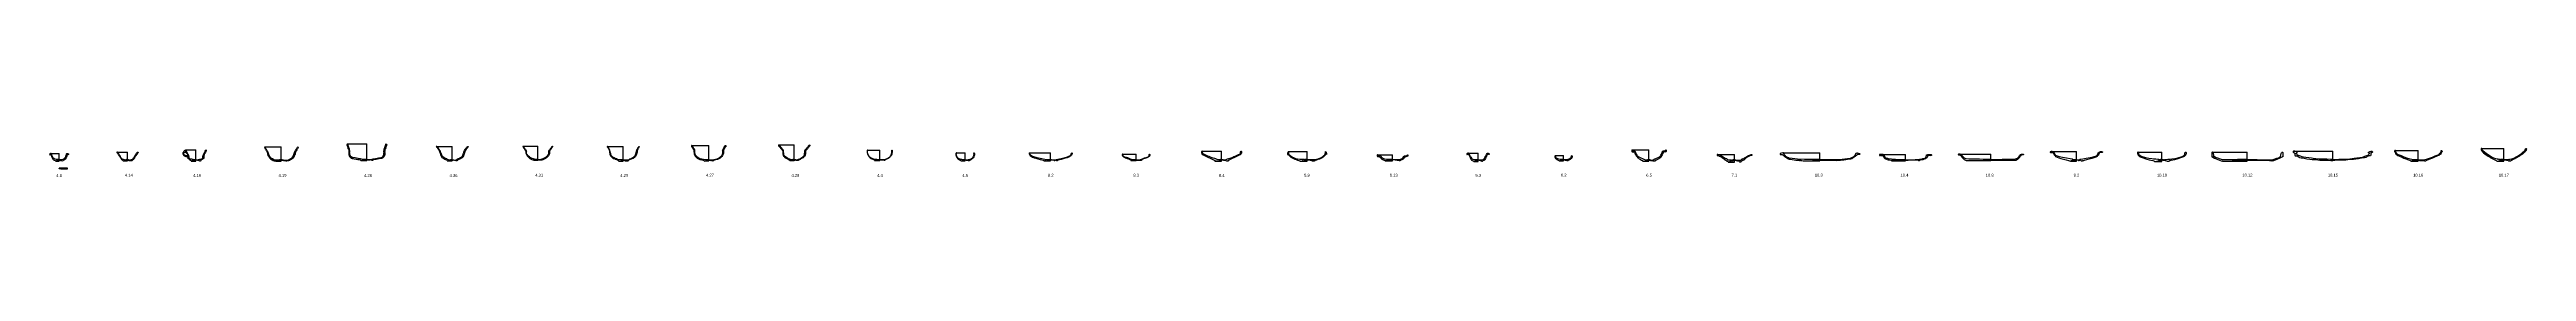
# Model space of a CAD drawing. Header units: millimetres. Extents: x -56 to 14433, y -102 to 92.
import ezdxf

# ---------------------------------------------------------------- set-up
doc = ezdxf.new("R2010")
doc.units = ezdxf.units.MM
doc.header["$MEASUREMENT"] = 0
for name, color, linetype in [('Asa TSH_4.16', 7, 'Continuous'), ('Ejes', 7, 'Continuous'), ('Escala', 7, 'Continuous'), ('Sigla', 7, 'Continuous'), ('THS_4.27', 7, 'Continuous'), ('TSH_4.14', 7, 'Continuous'), ('TSH_4.16', 7, 'Continuous'), ('TSH_4.19', 7, 'Continuous'), ('TSH_4.26', 7, 'Continuous'), ('TSH_4.28', 7, 'Continuous'), ('TSH_4.29', 7, 'Continuous'), ('TSH_4.31', 7, 'Continuous'), ('TSH_4.36', 7, 'Continuous'), ('TSH_4.4', 7, 'Continuous'), ('TSH_4.5', 7, 'Continuous'), ('TSH_4.8', 7, 'Continuous')]:
    doc.layers.add(name, color=color, linetype=linetype)
doc.styles.get("Standard").update_dxf_attribs({"font": 'Arial.ttf'})

msp = doc.modelspace()

# ---------------------------------------------------------------- hatches: boundary and pattern name
at = {"layer": 'Escala'}
h = msp.add_hatch(color=7, dxfattribs=at)
h.dxf.hatch_style = 1
h.paths.add_polyline_path([(10, -54), (10, -52), (0, -52), (0, -54)])
h.paths.add_polyline_path([(20, -52), (20, -50), (10, -50), (10, -52)])
h.paths.add_polyline_path([(30, -54), (30, -52), (20, -52), (20, -54)])
h.paths.add_polyline_path([(40, -52), (40, -50), (30, -50), (30, -52)])
h.paths.add_polyline_path([(40, -52), (40, -54), (50, -54), (50, -52)])

# ---------------------------------------------------------------- linework, layer by layer
at = {"layer": 'Asa TSH_4.16'}
msp.add_lwpolyline([(747, 37), (747, 38), (744, 43), (742, 47), (741, 49), (739, 50), (739, 52), (739, 54), (739, 55), (739, 56), (737, 54), (735, 53), (732, 51), (729, 48), (727, 46), (725, 42), (724, 39), (724, 35), (724, 34), (725, 31), (727, 27), (730, 24), (733, 22), (736, 21), (741, 19), (746, 18), (750, 18), (752, 17), (754, 16), (754, 21), (753, 24), (753, 25), (751, 26), (751, 26), (751, 25), (750, 23), (748, 22), (744, 23), (740, 25), (734, 27), (731, 30), (730, 34), (730, 38), (732, 43), (736, 44), (739, 43), (742, 41), (745, 38)], close=True, dxfattribs=at)
at = {"layer": 'Ejes'}
for p, q in [((-46, 35), (0, 35)), ((341, 44), (400, 44)), ((741, 58), (800, 58)), ((741, 58), (800, 58)), ((1204, 75), (1300, 75)), ((1687, 92), (1800, 92)), ((2208, 78), (2300, 78)), ((4728, 56), (4800, 56)), ((5249, 39), (5300, 39)), ((5300, -8), (5300, 39)), ((-18, -9), (0, -9)), ((377, -8), (400, -8)), ((778, -9), (800, -9)), ((1268, -10), (1300, -10)), ((1768, -6), (1800, -6)), ((2274, -8), (2300, -8)), ((4770, -6), (4800, -6)), ((5281, -8), (5300, -8))]:
    msp.add_line(p, q, dxfattribs=at)
at = {"layer": 'Ejes', "color": 7}
for p, q in [((0, -9), (0, 35)), ((400, -8), (400, 44)), ((800, -9), (800, 58)), ((1300, -10), (1300, 75)), ((1800, -6), (1800, 92)), ((2300, -8), (2300, 78)), ((2715, 79), (2800, 79)), ((2800, -4), (2800, 79)), ((3208, 77), (3300, 77)), ((3300, -10), (3300, 77)), ((3701, 83), (3800, 83)), ((4210, 86), (4300, 86)), ((4300, -6), (4300, 86)), ((4800, -6), (4800, 56)), ((2782, -4), (2800, -4)), ((3286, -10), (3300, -10)), ((3780, -8), (3800, -8)), ((4282, -6), (4300, -6))]:
    msp.add_line(p, q, dxfattribs=at)
msp.add_lwpolyline([(3800, -8), (3800, 83)], dxfattribs=at)
at = {"layer": 'Escala', "color": 7}
for points in [[(40, -50), (40, -54), (50, -54), (50, -50), (0, -50), (0, -52)], [(10, -54), (0, -54), (0, -52), (50, -52)], [(10, -50), (10, -54), (20, -54)], [(20, -50), (20, -54), (30, -54)], [(30, -50), (30, -54), (40, -54)]]:
    msp.add_lwpolyline(points, dxfattribs=at)
at = {"layer": 'THS_4.27', "color": 7}
for points in [[(3800, 0), (3797, -2), (3788, -2), (3770, 0), (3760, 2), (3750, 5), (3742, 9), (3736, 13), (3730, 18), (3726, 22), (3722, 27), (3720, 33), (3718, 38), (3718, 43), (3718, 48), (3718, 51), (3719, 55), (3718, 58), (3716, 61), (3713, 66), (3711, 70), (3707, 76), (3704, 80), (3703, 81), (3702, 82), (3701, 83), (3700, 83), (3699, 81), (3699, 79), (3699, 77), (3700, 75), (3701, 75), (3703, 73), (3705, 70), (3708, 65), (3710, 61), (3712, 58), (3713, 56), (3713, 46), (3714, 38), (3715, 32), (3719, 24), (3723, 19), (3727, 14), (3733, 9), (3740, 5), (3749, 1), (3760, -2), (3767, -4), (3772, -6), (3774, -7), (3775, -9), (3780, -8), (3781, -7), (3782, -6), (3785, -6), (3787, -7), (3789, -6), (3791, -5), (3793, -5), (3796, -4), (3800, -4)], [(3800, 0), (3803, -2), (3812, -2), (3830, 0), (3840, 2), (3850, 5), (3858, 9), (3864, 13), (3870, 18), (3874, 22), (3878, 27), (3880, 33), (3882, 38), (3882, 43), (3882, 48), (3882, 51), (3881, 55), (3882, 58), (3884, 61), (3887, 66), (3889, 70), (3893, 76), (3896, 80), (3897, 81), (3898, 82), (3899, 83)], [(3899, 83), (3900, 83), (3901, 81), (3901, 79), (3901, 77), (3900, 75), (3899, 75), (3897, 73), (3895, 70), (3892, 65), (3890, 61), (3888, 58), (3887, 56), (3887, 46), (3886, 38), (3885, 32), (3881, 24), (3877, 19), (3873, 14), (3867, 9), (3860, 5), (3851, 1), (3840, -2), (3833, -4), (3828, -6), (3826, -7), (3825, -9), (3820, -8), (3819, -7), (3818, -6), (3815, -6), (3813, -7), (3811, -6), (3809, -5), (3807, -5), (3804, -4), (3800, -4)]]:
    msp.add_lwpolyline(points, dxfattribs=at)
at = {"layer": 'TSH_4.14', "color": 7}
for points in [[(400, 0), (395, 0), (395, 0), (393, -1), (391, -2), (388, -3), (385, -3), (383, -2), (380, -1), (376, 0), (373, 1), (371, 2), (368, 5), (366, 6), (364, 10), (362, 13), (360, 16), (359, 19), (357, 22), (354, 26), (350, 32), (347, 37), (344, 41), (342, 44), (341, 44), (339, 44), (338, 43), (338, 42), (340, 40), (342, 37), (345, 33), (348, 29), (350, 25), (350, 25), (351, 24), (351, 25), (352, 24), (352, 23), (354, 20), (357, 14), (361, 8), (363, 4), (365, 1), (369, -2), (373, -5), (375, -8), (376, -8), (377, -8), (378, -8), (384, -8), (389, -8), (390, -7), (392, -6), (394, -6), (396, -6), (400, -6)], [(400, 0), (405, 0), (405, 0), (407, -1), (409, -2), (412, -3), (415, -3), (417, -2), (420, -1), (424, 0), (427, 1), (429, 2), (432, 5), (434, 6), (436, 10), (438, 13), (440, 16), (441, 19), (443, 22), (446, 26), (450, 32), (453, 37), (456, 41), (458, 44), (459, 44)], [(459, 44), (461, 44), (462, 43), (462, 42), (460, 40), (458, 37), (455, 33), (452, 29), (450, 25), (450, 25), (449, 24), (449, 25), (448, 24), (448, 23), (446, 20), (443, 14), (439, 8), (437, 4), (435, 1), (431, -2), (427, -5), (425, -8), (424, -8), (423, -8), (422, -8), (416, -8), (411, -8), (410, -7), (408, -6), (406, -6), (404, -6), (400, -6)]]:
    msp.add_lwpolyline(points, dxfattribs=at)
at = {"layer": 'TSH_4.16'}
for points in [[(800, 0), (798, -1), (796, -1), (795, -2), (792, -2), (789, -2), (786, -1), (784, 0), (780, 1), (777, 2), (775, 2), (768, 3), (765, 5), (764, 5), (762, 6), (761, 7), (761, 9), (760, 13), (760, 14), (760, 17), (759, 18), (759, 21), (758, 22), (758, 24), (755, 30), (752, 38), (748, 45), (746, 50), (742, 56), (741, 58), (739, 56), (739, 55), (739, 54), (739, 52), (739, 50), (741, 49), (742, 47), (744, 43), (747, 38), (747, 38), (747, 37), (747, 36), (747, 35), (748, 35), (749, 34), (751, 31), (751, 28), (751, 26), (751, 26), (753, 25), (753, 24), (754, 21), (754, 17), (754, 15), (754, 13), (753, 12), (752, 9), (753, 8), (755, 7), (758, 4), (763, 0), (768, -4), (772, -6), (772, -6), (772, -7), (772, -9), (773, -9), (778, -9), (778, -9), (778, -8), (778, -7), (779, -7), (781, -6), (784, -6), (788, -5), (794, -4), (798, -3), (800, -4)], [(800, 0), (802, -1), (804, -1), (805, -2), (808, -2), (811, -2), (814, -1), (816, 0), (820, 1), (823, 2), (825, 2), (832, 3), (835, 5), (836, 5), (838, 6), (839, 7), (839, 9), (840, 13), (840, 14), (840, 17), (841, 18), (841, 21), (842, 22), (842, 24), (845, 30), (848, 38), (852, 45), (854, 50), (858, 56), (859, 58)], [(859, 58), (861, 56), (861, 55), (861, 54), (861, 52), (861, 50), (859, 49), (858, 47), (856, 43), (853, 38), (853, 38), (853, 37), (853, 36), (853, 35), (852, 35), (851, 34), (849, 31), (849, 28), (849, 26), (849, 26), (847, 25), (847, 24), (846, 21), (846, 17), (846, 15), (846, 13), (847, 12), (848, 9), (847, 8), (845, 7), (842, 4), (837, 0), (832, -4), (828, -6), (828, -6), (828, -7), (828, -9), (827, -9), (822, -9), (822, -9), (822, -8), (822, -7), (821, -7), (819, -6), (816, -6), (812, -5), (806, -4), (802, -3), (800, -4)]]:
    msp.add_lwpolyline(points, dxfattribs=at)
at = {"layer": 'TSH_4.19'}
for points in [[(1300, 0), (1297, 0), (1293, -1), (1289, -2), (1285, -4), (1280, -4), (1270, -4), (1262, -3), (1255, 0), (1248, 4), (1241, 9), (1235, 15), (1234, 17), (1231, 20), (1230, 23), (1228, 26), (1226, 30), (1225, 36), (1223, 41), (1223, 43), (1221, 46), (1218, 51), (1216, 55), (1212, 61), (1209, 66), (1207, 70), (1205, 74), (1204, 75), (1203, 74), (1202, 73), (1202, 72), (1202, 71), (1203, 71), (1204, 70), (1204, 68), (1206, 64), (1208, 61), (1210, 57), (1213, 52), (1216, 48), (1218, 43), (1220, 37), (1220, 37), (1220, 36), (1220, 33), (1220, 31), (1221, 31), (1221, 31), (1221, 30), (1221, 28), (1221, 28), (1222, 27), (1222, 26), (1222, 26), (1222, 25), (1224, 23), (1223, 22), (1225, 21), (1228, 15), (1233, 9), (1237, 4), (1246, -2), (1252, -5), (1254, -6), (1255, -6), (1256, -5), (1256, -5), (1257, -6), (1258, -7), (1261, -7), (1267, -8), (1268, -10), (1272, -9), (1273, -8), (1281, -8), (1286, -8), (1292, -6), (1297, -5), (1300, -6)], [(1300, 0), (1303, 0), (1307, -1), (1311, -2), (1315, -4), (1320, -4), (1330, -4), (1338, -3), (1345, 0), (1352, 4), (1359, 9), (1365, 15), (1366, 17), (1369, 20), (1370, 23), (1372, 26), (1374, 30), (1375, 36), (1377, 41), (1377, 43), (1379, 46), (1382, 51), (1384, 55), (1388, 61), (1391, 66), (1393, 70), (1395, 74), (1396, 75)], [(1396, 75), (1397, 74), (1398, 73), (1398, 72), (1398, 71), (1397, 71), (1396, 70), (1396, 68), (1394, 64), (1392, 61), (1390, 57), (1387, 52), (1384, 48), (1382, 43), (1380, 37), (1380, 37), (1380, 36), (1380, 33), (1380, 31), (1379, 31), (1379, 31), (1379, 30), (1379, 28), (1379, 28), (1378, 27), (1378, 26), (1378, 26), (1378, 25), (1376, 23), (1377, 22), (1375, 21), (1372, 15), (1367, 9), (1363, 4), (1354, -2), (1348, -5), (1346, -6), (1345, -6), (1344, -5), (1344, -5), (1343, -6), (1342, -7), (1339, -7), (1333, -8), (1332, -10), (1328, -9), (1327, -8), (1319, -8), (1314, -8), (1308, -6), (1303, -5), (1300, -6)]]:
    msp.add_lwpolyline(points, dxfattribs=at)
at = {"layer": 'TSH_4.26'}
for points in [[(1800, 0), (1777, 0), (1763, 4), (1749, 7), (1732, 10), (1718, 12), (1715, 13), (1708, 17), (1705, 21), (1702, 27), (1700, 31), (1700, 37), (1699, 38), (1699, 42), (1700, 44), (1700, 50), (1699, 56), (1698, 62), (1697, 67), (1695, 72), (1693, 78), (1691, 83), (1689, 89), (1688, 91), (1687, 92), (1686, 91), (1685, 90), (1685, 89), (1684, 88), (1683, 87), (1683, 85), (1684, 83), (1686, 82), (1687, 80), (1687, 78), (1687, 77), (1689, 75), (1690, 73), (1690, 72), (1688, 71), (1689, 70), (1689, 68), (1690, 66), (1690, 65), (1691, 64), (1692, 63), (1693, 62), (1694, 58), (1694, 54), (1694, 51), (1695, 47), (1696, 44), (1695, 42), (1695, 41), (1695, 40), (1695, 39), (1695, 36), (1695, 30), (1697, 24), (1699, 19), (1703, 14), (1706, 11), (1709, 9), (1714, 7), (1720, 6), (1727, 5), (1738, 3), (1742, 2), (1748, 1), (1756, 0), (1761, -2), (1764, -3), (1766, -3), (1766, -4), (1766, -4), (1765, -5), (1766, -6), (1768, -6), (1769, -6), (1770, -5), (1770, -4), (1771, -4), (1772, -4), (1774, -3), (1776, -2), (1778, -2), (1781, -2), (1782, -2), (1783, -3), (1786, -4), (1788, -4), (1790, -4), (1792, -3), (1794, -3), (1798, -3), (1799, -2), (1800, -2)], [(1800, 0), (1823, 0), (1837, 4), (1851, 7), (1868, 10), (1882, 12), (1885, 13), (1892, 17), (1895, 21), (1898, 27), (1900, 31), (1900, 37), (1901, 38), (1901, 42), (1900, 44), (1900, 50), (1901, 56), (1902, 62), (1903, 67), (1905, 72), (1907, 78), (1909, 83), (1911, 89), (1912, 91), (1913, 92)], [(1913, 92), (1914, 91), (1915, 90), (1915, 89), (1916, 88), (1917, 87), (1917, 85), (1916, 83), (1914, 82), (1913, 80), (1913, 78), (1913, 77), (1911, 75), (1910, 73), (1910, 72), (1912, 71), (1911, 70), (1911, 68), (1910, 66), (1910, 65), (1909, 64), (1908, 63), (1907, 62), (1906, 58), (1906, 54), (1906, 51), (1905, 47), (1904, 44), (1905, 42), (1905, 41), (1905, 40), (1905, 39), (1905, 36), (1905, 30), (1903, 24), (1901, 19), (1897, 14), (1894, 11), (1891, 9), (1886, 7), (1880, 6), (1873, 5), (1862, 3), (1858, 2), (1852, 1), (1844, 0), (1839, -2), (1836, -3), (1834, -3), (1834, -4), (1834, -4), (1835, -5), (1834, -6), (1832, -6), (1831, -6), (1830, -5), (1830, -4), (1829, -4), (1828, -4), (1826, -3), (1824, -2), (1822, -2), (1819, -2), (1818, -2), (1817, -3), (1814, -4), (1812, -4), (1810, -4), (1808, -3), (1806, -3), (1802, -3), (1801, -2), (1800, -2)]]:
    msp.add_lwpolyline(points, dxfattribs=at)
at = {"layer": 'TSH_4.28', "color": 7}
for p, q in [((5676, 39), (5800, 39)), ((5800, -7), (5800, 39)), ((6221, 32), (6300, 32)), ((6300, -5), (6300, 32)), ((6687, 49), (6800, 49)), ((6800, -9), (6800, 49)), ((7192, 47), (7300, 47)), ((7300, -9), (7300, 47)), ((7712, 28), (7800, 28)), ((7800, -7), (7800, 28)), ((8241, 37), (8300, 37)), ((8300, -11), (8300, 37)), ((8752, 24), (8800, 24)), ((8800, -7), (8800, 24)), ((9202, 57), (9300, 57)), ((9300, -9), (9300, 57)), ((9701, 31), (9800, 31)), ((9800, -14), (9800, 31)), ((10083, 40), (10300, 40)), ((10300, -7), (10300, 40)), ((10651, 31), (10800, 31)), ((10800, -7), (10800, 31)), ((11117, 33), (11300, 33)), ((11300, -6), (11300, 33)), ((11658, 48), (11800, 48)), ((11800, -10), (11800, 48)), ((12161, 44), (12300, 44)), ((12300, -11), (12300, 44)), ((12597, 43), (12800, 43)), ((12800, -9), (12800, 43)), ((13074, 50), (13300, 50)), ((13300, -6), (13300, 50)), ((13665, 54), (13800, 54)), ((13800, -10), (13800, 54)), ((14170, 66), (14300, 66)), ((14300, -9), (14300, 66)), ((5765, -7), (5800, -7)), ((6769, -9), (6800, -9)), ((7268, -9), (7300, -9)), ((7759, -7), (7800, -7)), ((8278, -11), (8300, -11)), ((8780, -7), (8800, -7)), ((9277, -9), (9300, -9)), ((9768, -14), (9800, -14)), ((10201, -7), (10300, -7)), ((10721, -7), (10800, -7)), ((11769, -10), (11800, -10)), ((12266, -11), (12300, -11)), ((12654, -9), (12800, -9)), ((13762, -10), (13800, -10)), ((14270, -9), (14300, -9))]:
    msp.add_line(p, q, dxfattribs=at)
for points in [[(4300, 0), (4292, 0), (4289, -1), (4284, -2), (4281, -1), (4278, 0), (4274, 2), (4267, 5), (4262, 8), (4255, 12), (4249, 17), (4245, 20), (4242, 23), (4241, 25), (4240, 29), (4239, 32), (4239, 36), (4238, 41), (4238, 47), (4237, 53), (4236, 55), (4235, 58), (4232, 61), (4229, 64), (4227, 68), (4224, 71), (4221, 74), (4219, 77), (4216, 80), (4213, 83), (4212, 84), (4211, 85), (4210, 86), (4209, 85), (4208, 84), (4208, 82), (4209, 81), (4211, 79), (4214, 76), (4217, 72), (4220, 68), (4223, 64), (4227, 60), (4229, 56), (4231, 54), (4233, 52), (4233, 51), (4233, 45), (4234, 33), (4235, 28), (4236, 24), (4238, 21), (4241, 18), (4243, 15), (4246, 13), (4248, 11), (4253, 8), (4257, 6), (4261, 4), (4265, 1), (4268, 0), (4271, -2), (4273, -3), (4274, -3), (4274, -6), (4276, -6), (4278, -6), (4282, -6), (4283, -6), (4287, -6), (4289, -5), (4293, -4), (4295, -4), (4298, -5), (4300, -6)], [(4300, 0), (4308, 0), (4311, -1), (4316, -2), (4319, -1), (4322, 0), (4326, 2), (4333, 5), (4338, 8), (4345, 12), (4351, 17), (4355, 20), (4358, 23), (4359, 25), (4360, 29), (4361, 32), (4361, 36), (4362, 41), (4362, 47), (4363, 53), (4364, 55), (4365, 58), (4368, 61), (4371, 64), (4373, 68), (4376, 71), (4379, 74), (4381, 77), (4384, 80), (4387, 83), (4388, 84), (4389, 85), (4390, 86)], [(4390, 86), (4391, 85), (4392, 84), (4392, 82), (4391, 81), (4389, 79), (4386, 76), (4383, 72), (4380, 68), (4377, 64), (4373, 60), (4371, 56), (4369, 54), (4367, 52), (4367, 51), (4367, 45), (4366, 33), (4365, 28), (4364, 24), (4362, 21), (4359, 18), (4357, 15), (4354, 13), (4352, 11), (4347, 8), (4343, 6), (4339, 4), (4335, 1), (4332, 0), (4329, -2), (4327, -3), (4326, -3), (4326, -6), (4324, -6), (4322, -6), (4318, -6), (4317, -6), (4313, -6), (4311, -5), (4307, -4), (4305, -4), (4302, -5), (4300, -6)], [(5800, 0), (5795, 0), (5781, -1), (5767, 1), (5749, 5), (5730, 9), (5715, 13), (5702, 17), (5693, 20), (5688, 23), (5683, 27), (5680, 31), (5679, 33), (5680, 34), (5678, 36), (5677, 37), (5676, 39), (5674, 38), (5674, 37), (5674, 34), (5678, 27), (5681, 22), (5688, 18), (5694, 15), (5703, 11), (5714, 8), (5726, 4), (5739, 1), (5748, -1), (5756, -4), (5760, -5), (5761, -7), (5765, -7), (5766, -4), (5768, -4), (5773, -4), (5776, -7), (5778, -7), (5779, -5), (5781, -4), (5784, -4), (5797, -4), (5800, -4)], [(5800, 0), (5805, 0), (5819, -1), (5833, 1), (5851, 5), (5870, 9), (5885, 13), (5898, 17), (5907, 20), (5912, 23), (5917, 27), (5920, 31), (5921, 33), (5920, 34), (5922, 36), (5923, 37), (5924, 39)], [(5924, 39), (5926, 38), (5926, 37), (5926, 34), (5922, 27), (5919, 22), (5912, 18), (5906, 15), (5897, 11), (5886, 8), (5874, 4), (5861, 1), (5852, -1), (5844, -4), (5840, -5), (5839, -7), (5835, -7), (5834, -4), (5832, -4), (5827, -4), (5824, -7), (5822, -7), (5821, -5), (5819, -4), (5816, -4), (5803, -4), (5800, -4)], [(6300, 0), (6296, -2), (6283, -2), (6274, 1), (6263, 5), (6251, 10), (6243, 13), (6235, 15), (6230, 17), (6227, 19), (6225, 22), (6224, 24), (6223, 27), (6224, 28), (6223, 31), (6222, 32), (6221, 32), (6220, 31), (6219, 30), (6219, 27), (6220, 25), (6221, 23), (6222, 20), (6224, 18), (6227, 16), (6230, 14), (6234, 12), (6237, 11), (6241, 10), (6244, 9), (6248, 7), (6252, 6), (6256, 4), (6260, 2), (6264, 0), (6268, -2), (6269, -3), (6269, -5), (6300, -5)], [(6300, 0), (6304, -2), (6317, -2), (6326, 1), (6337, 5), (6349, 10), (6357, 13), (6365, 15), (6370, 17), (6373, 19), (6375, 22), (6376, 24), (6377, 27), (6376, 28), (6377, 31), (6378, 32), (6379, 32)], [(6379, 32), (6380, 31), (6381, 30), (6381, 27), (6380, 25), (6379, 23), (6378, 20), (6376, 18), (6373, 16), (6370, 14), (6366, 12), (6363, 11), (6359, 10), (6356, 9), (6352, 7), (6348, 6), (6344, 4), (6340, 2), (6336, 0), (6332, -2), (6331, -3), (6331, -5), (6300, -5)], [(6800, 0), (6793, 0), (6788, -1), (6786, -2), (6783, -2), (6774, 1), (6770, 3), (6768, 2), (6767, 4), (6760, 6), (6751, 9), (6744, 11), (6735, 15), (6728, 18), (6720, 21), (6704, 28), (6692, 34), (6690, 38), (6689, 42), (6689, 46), (6688, 47), (6687, 49), (6685, 49), (6684, 47), (6683, 45), (6683, 40), (6684, 37), (6685, 34), (6687, 32), (6692, 29), (6701, 24), (6712, 19), (6724, 12), (6729, 10), (6738, 6), (6749, 0), (6753, -2), (6756, -3), (6760, -4), (6761, -5), (6761, -9), (6762, -9), (6769, -9), (6773, -7), (6784, -6), (6786, -5), (6788, -4), (6797, -4), (6800, -5)], [(6800, 0), (6807, 0), (6812, -1), (6814, -2), (6817, -2), (6826, 1), (6830, 3), (6832, 2), (6833, 4), (6840, 6), (6849, 9), (6856, 11), (6865, 15), (6872, 18), (6880, 21), (6896, 28), (6908, 34), (6910, 38), (6911, 42), (6911, 46), (6912, 47), (6913, 49)], [(6913, 49), (6915, 49), (6916, 47), (6917, 45), (6917, 40), (6916, 37), (6915, 34), (6913, 32), (6908, 29), (6899, 24), (6888, 19), (6876, 12), (6871, 10), (6862, 6), (6851, 0), (6847, -2), (6844, -3), (6840, -4), (6839, -5), (6839, -9), (6838, -9), (6831, -9), (6827, -7), (6816, -6), (6814, -5), (6812, -4), (6803, -4), (6800, -5)], [(7300, 0), (7285, 0), (7284, -1), (7282, -1), (7281, 0), (7274, 0), (7273, -2), (7272, -2), (7271, 0), (7257, 0), (7244, 2), (7235, 5), (7222, 11), (7215, 13), (7208, 19), (7202, 24), (7198, 27), (7194, 34), (7193, 40), (7193, 44), (7192, 47), (7190, 46), (7189, 44), (7188, 42), (7186, 37), (7186, 34), (7186, 31), (7187, 30), (7190, 32), (7190, 31), (7194, 26), (7200, 20), (7205, 15), (7212, 10), (7220, 6), (7228, 2), (7236, 0), (7245, -3), (7252, -6), (7255, -7), (7257, -7), (7259, -9), (7268, -9), (7273, -7), (7282, -5), (7292, -4), (7300, -4)], [(7300, 0), (7315, 0), (7316, -1), (7318, -1), (7319, 0), (7326, 0), (7327, -2), (7328, -2), (7329, 0), (7343, 0), (7356, 2), (7365, 5), (7378, 11), (7385, 13), (7392, 19), (7398, 24), (7402, 27), (7406, 34), (7407, 40), (7407, 44), (7408, 47)], [(7408, 47), (7410, 46), (7411, 44), (7412, 42), (7414, 37), (7414, 34), (7414, 31), (7413, 30), (7410, 32), (7410, 31), (7406, 26), (7400, 20), (7395, 15), (7388, 10), (7380, 6), (7372, 2), (7364, 0), (7355, -3), (7348, -6), (7345, -7), (7343, -7), (7341, -9), (7332, -9), (7327, -7), (7318, -5), (7308, -4), (7300, -4)], [(7800, 0), (7778, 0), (7765, 1), (7755, 3), (7747, 5), (7741, 9), (7737, 13), (7733, 18), (7731, 22), (7730, 23), (7717, 23), (7716, 24), (7713, 27), (7712, 28), (7710, 28), (7710, 25), (7710, 22), (7712, 19), (7714, 18), (7719, 18), (7722, 17), (7725, 16), (7727, 14), (7730, 12), (7732, 8), (7735, 5), (7738, 2), (7741, 1), (7746, -1), (7751, -3), (7754, -4), (7755, -5), (7756, -7), (7759, -7), (7762, -5), (7766, -5), (7772, -5), (7782, -3), (7789, -2), (7800, -2)], [(7800, 0), (7822, 0), (7835, 1), (7845, 3), (7853, 5), (7859, 9), (7863, 13), (7867, 18), (7869, 22), (7870, 23), (7883, 23), (7884, 24), (7887, 27), (7888, 28)], [(7888, 28), (7890, 28), (7890, 25), (7890, 22), (7888, 19), (7886, 18), (7881, 18), (7878, 17), (7875, 16), (7873, 14), (7870, 12), (7868, 8), (7865, 5), (7862, 2), (7859, 1), (7854, -1), (7849, -3), (7846, -4), (7845, -5), (7844, -7), (7841, -7), (7838, -5), (7834, -5), (7828, -5), (7818, -3), (7811, -2), (7800, -2)], [(8300, 0), (8297, -1), (8295, -2), (8290, -2), (8283, -1), (8272, 0), (8269, 1), (8263, 6), (8261, 12), (8257, 19), (8251, 30), (8247, 36), (8244, 37), (8241, 37), (8237, 36), (8234, 34), (8234, 32), (8234, 31), (8236, 31), (8238, 32), (8240, 33), (8242, 33), (8244, 32), (8247, 29), (8249, 24), (8252, 18), (8255, 12), (8257, 6), (8260, 1), (8262, -3), (8265, -6), (8271, -8), (8275, -11), (8276, -11), (8278, -11), (8278, -10), (8278, -9), (8280, -7), (8283, -7), (8284, -8), (8287, -8), (8288, -6), (8291, -5), (8296, -4), (8300, -3)], [(8300, 0), (8303, -1), (8305, -2), (8310, -2), (8317, -1), (8328, 0), (8331, 1), (8337, 6), (8339, 12), (8343, 19), (8349, 30), (8353, 36), (8356, 37), (8359, 37)], [(8359, 37), (8363, 36), (8366, 34), (8366, 32), (8366, 31), (8364, 31), (8362, 32), (8360, 33), (8358, 33), (8356, 32), (8353, 29), (8351, 24), (8348, 18), (8345, 12), (8343, 6), (8340, 1), (8338, -3), (8335, -6), (8329, -8), (8325, -11), (8324, -11), (8322, -11), (8322, -10), (8322, -9), (8320, -7), (8317, -7), (8316, -8), (8313, -8), (8312, -6), (8309, -5), (8304, -4), (8300, -3)], [(8800, 0), (8792, 0), (8783, 0), (8773, 2), (8766, 5), (8760, 8), (8757, 11), (8756, 15), (8754, 20), (8754, 23), (8752, 24), (8751, 23), (8750, 21), (8749, 17), (8750, 14), (8751, 10), (8753, 7), (8757, 4), (8761, 1), (8768, -3), (8772, -5), (8775, -7), (8780, -7), (8781, -5), (8783, -4), (8785, -4), (8786, -5), (8788, -6), (8789, -6), (8791, -4), (8796, -4), (8799, -3), (8800, -3)], [(8800, 0), (8808, 0), (8817, 0), (8827, 2), (8834, 5), (8840, 8), (8843, 11), (8844, 15), (8846, 20), (8846, 23), (8848, 24)], [(8848, 24), (8849, 23), (8850, 21), (8851, 17), (8850, 14), (8849, 10), (8847, 7), (8843, 4), (8839, 1), (8832, -3), (8828, -5), (8825, -7), (8820, -7), (8819, -5), (8817, -4), (8815, -4), (8814, -5), (8812, -6), (8811, -6), (8809, -4), (8804, -4), (8801, -3), (8800, -3)], [(9300, 0), (9296, 0), (9292, -2), (9289, -4), (9286, -4), (9275, -1), (9265, 4), (9255, 8), (9246, 12), (9242, 14), (9238, 17), (9233, 22), (9230, 26), (9227, 32), (9224, 37), (9223, 42), (9222, 46), (9220, 48), (9216, 51), (9214, 52), (9205, 52), (9204, 53), (9203, 54), (9203, 56), (9202, 57), (9200, 56), (9199, 55), (9199, 54), (9199, 50), (9199, 48), (9201, 46), (9203, 45), (9207, 44), (9210, 45), (9214, 45), (9216, 44), (9217, 42), (9217, 38), (9218, 36), (9220, 32), (9223, 28), (9226, 23), (9231, 16), (9235, 11), (9239, 8), (9243, 5), (9250, 1), (9256, -3), (9259, -4), (9262, -5), (9263, -6), (9263, -8), (9264, -9), (9277, -9), (9278, -8), (9284, -8), (9289, -7), (9293, -5), (9297, -5), (9300, -4)], [(9300, 0), (9304, 0), (9308, -2), (9311, -4), (9314, -4), (9325, -1), (9335, 4), (9345, 8), (9354, 12), (9358, 14), (9362, 17), (9367, 22), (9370, 26), (9373, 32), (9376, 37), (9377, 42), (9378, 46), (9380, 48), (9384, 51), (9386, 52), (9395, 52), (9396, 53), (9397, 54), (9397, 56), (9398, 57)], [(9398, 57), (9400, 56), (9401, 55), (9401, 54), (9401, 50), (9401, 48), (9399, 46), (9397, 45), (9393, 44), (9390, 45), (9386, 45), (9384, 44), (9383, 42), (9383, 38), (9382, 36), (9380, 32), (9377, 28), (9374, 23), (9369, 16), (9365, 11), (9361, 8), (9357, 5), (9350, 1), (9344, -3), (9341, -4), (9338, -5), (9337, -6), (9337, -8), (9336, -9), (9323, -9), (9322, -8), (9316, -8), (9311, -7), (9307, -5), (9303, -5), (9300, -4)], [(9800, 0), (9792, -2), (9783, -4), (9781, -5), (9780, -5), (9778, -4), (9765, -4), (9762, -3), (9759, 1), (9756, 4), (9753, 5), (9749, 6), (9747, 5), (9741, 10), (9734, 15), (9728, 19), (9718, 24), (9711, 27), (9703, 31), (9701, 31), (9699, 30), (9698, 28), (9699, 25), (9701, 24), (9704, 24), (9706, 24), (9711, 21), (9717, 18), (9722, 16), (9727, 13), (9731, 10), (9736, 7), (9740, 2), (9744, -2), (9745, -3), (9746, -2), (9748, -4), (9750, -4), (9752, -5), (9752, -7), (9753, -8), (9755, -8), (9758, -9), (9760, -10), (9762, -11), (9763, -11), (9763, -12), (9763, -14), (9764, -14), (9768, -14), (9770, -12), (9774, -9), (9776, -8), (9778, -7), (9779, -7), (9781, -8), (9782, -9), (9784, -8), (9785, -7), (9788, -7), (9790, -6), (9793, -5), (9795, -5), (9800, -4)], [(9800, 0), (9808, -2), (9817, -4), (9819, -5), (9820, -5), (9822, -4), (9835, -4), (9838, -3), (9841, 1), (9844, 4), (9847, 5), (9851, 6), (9853, 5), (9859, 10), (9866, 15), (9872, 19), (9882, 24), (9889, 27), (9897, 31), (9899, 31)], [(9899, 31), (9901, 30), (9902, 28), (9901, 25), (9899, 24), (9896, 24), (9894, 24), (9889, 21), (9883, 18), (9878, 16), (9873, 13), (9869, 10), (9864, 7), (9860, 2), (9856, -2), (9855, -3), (9854, -2), (9852, -4), (9850, -4), (9848, -5), (9848, -7), (9847, -8), (9845, -8), (9842, -9), (9840, -10), (9838, -11), (9837, -11), (9837, -12), (9837, -14), (9836, -14), (9832, -14), (9830, -12), (9826, -9), (9824, -8), (9822, -7), (9821, -7), (9819, -8), (9818, -9), (9816, -8), (9815, -7), (9812, -7), (9810, -6), (9807, -5), (9805, -5), (9800, -4)], [(10300, 0), (10277, 0), (10274, 1), (10273, 0), (10272, 0), (10271, 0), (10270, 0), (10269, 0), (10268, 0), (10268, 0), (10251, 0), (10250, 0), (10249, 0), (10249, 0), (10247, 0), (10246, 0), (10245, 0), (10245, 0), (10210, 1), (10169, 3), (10138, 6), (10121, 9), (10118, 11), (10113, 12), (10109, 13), (10105, 16), (10101, 19), (10096, 24), (10093, 28), (10091, 30), (10088, 36), (10086, 39), (10083, 40), (10068, 35), (10067, 34), (10067, 33), (10068, 31), (10070, 30), (10077, 30), (10080, 30), (10081, 28), (10083, 28), (10086, 25), (10089, 22), (10092, 20), (10100, 14), (10105, 11), (10109, 8), (10112, 7), (10113, 5), (10115, 5), (10116, 5), (10118, 5), (10119, 4), (10121, 2), (10127, 2), (10138, 0), (10149, -1), (10160, -3), (10174, -4), (10175, -3), (10177, -3), (10179, -5), (10180, -5), (10182, -4), (10184, -4), (10185, -5), (10187, -5), (10188, -4), (10190, -4), (10191, -5), (10201, -7), (10257, -5), (10292, -5), (10300, -5)], [(10300, 0), (10323, 0), (10326, 1), (10327, 0), (10328, 0), (10329, 0), (10330, 0), (10331, 0), (10332, 0), (10332, 0), (10349, 0), (10350, 0), (10351, 0), (10351, 0), (10353, 0), (10354, 0), (10355, 0), (10355, 0), (10390, 1), (10431, 3), (10462, 6), (10479, 9), (10482, 11), (10487, 12), (10491, 13), (10495, 16), (10499, 19), (10504, 24), (10507, 28), (10509, 30), (10512, 36), (10514, 39), (10517, 40)], [(10517, 40), (10532, 35), (10533, 34), (10533, 33), (10532, 31), (10530, 30), (10523, 30), (10520, 30), (10519, 28), (10517, 28), (10514, 25), (10511, 22), (10508, 20), (10500, 14), (10495, 11), (10491, 8), (10488, 7), (10487, 5), (10485, 5), (10484, 5), (10482, 5), (10481, 4), (10479, 2), (10473, 2), (10462, 0), (10451, -1), (10440, -3), (10426, -4), (10425, -3), (10423, -3), (10421, -5), (10420, -5), (10418, -4), (10416, -4), (10415, -5), (10413, -5), (10412, -4), (10410, -4), (10409, -5), (10399, -7), (10343, -5), (10308, -5), (10300, -5)], [(10800, 0), (10797, -1), (10773, -1), (10772, -2), (10771, -2), (10771, -1), (10768, -1), (10767, -2), (10766, -2), (10766, -1), (10754, -1), (10742, 0), (10718, 3), (10701, 5), (10698, 7), (10690, 7), (10687, 9), (10683, 11), (10681, 15), (10679, 18), (10678, 21), (10677, 25), (10676, 28), (10675, 29), (10669, 30), (10660, 31), (10651, 31), (10649, 30), (10648, 28), (10648, 25), (10650, 24), (10653, 23), (10654, 24), (10654, 25), (10656, 25), (10661, 25), (10666, 25), (10669, 24), (10671, 23), (10671, 21), (10671, 18), (10670, 18), (10671, 16), (10672, 16), (10673, 14), (10673, 12), (10675, 12), (10676, 10), (10677, 8), (10678, 8), (10680, 6), (10681, 6), (10683, 5), (10686, 4), (10690, 2), (10694, 1), (10699, -1), (10707, -2), (10715, -4), (10718, -4), (10718, -5), (10718, -7), (10719, -7), (10721, -7), (10723, -5), (10724, -4), (10731, -4), (10747, -4), (10784, -5), (10800, -5)], [(10800, 0), (10803, -1), (10827, -1), (10828, -2), (10829, -2), (10829, -1), (10832, -1), (10833, -2), (10834, -2), (10834, -1), (10846, -1), (10858, 0), (10882, 3), (10899, 5), (10902, 7), (10910, 7), (10913, 9), (10917, 11), (10919, 15), (10921, 18), (10922, 21), (10923, 25), (10924, 28), (10925, 29), (10931, 30), (10940, 31), (10949, 31)], [(10949, 31), (10951, 30), (10952, 28), (10952, 25), (10950, 24), (10947, 23), (10946, 24), (10946, 25), (10944, 25), (10939, 25), (10934, 25), (10931, 24), (10929, 23), (10929, 21), (10929, 18), (10930, 18), (10929, 16), (10928, 16), (10927, 14), (10927, 12), (10925, 12), (10924, 10), (10923, 8), (10922, 8), (10920, 6), (10919, 6), (10917, 5), (10914, 4), (10910, 2), (10906, 1), (10901, -1), (10893, -2), (10885, -4), (10882, -4), (10882, -5), (10882, -7), (10881, -7), (10879, -7), (10877, -5), (10876, -4), (10869, -4), (10853, -4), (10816, -5), (10800, -5)], [(11300, 0), (11255, 1), (11234, 3), (11203, 2), (11172, 2), (11156, 4), (11150, 7), (11145, 9), (11141, 12), (11137, 16), (11134, 19), (11132, 24), (11128, 28), (11126, 30), (11121, 32), (11117, 33), (11112, 33), (11110, 32), (11109, 30), (11111, 28), (11114, 28), (11117, 28), (11121, 26), (11124, 25), (11126, 21), (11128, 18), (11131, 14), (11134, 10), (11136, 8), (11140, 4), (11144, 1), (11151, -4), (11155, -6), (11300, -6)], [(11300, 0), (11345, 1), (11366, 3), (11397, 2), (11428, 2), (11444, 4), (11450, 7), (11455, 9), (11459, 12), (11463, 16), (11466, 19), (11468, 24), (11472, 28), (11474, 30), (11479, 32), (11483, 33)], [(11483, 33), (11488, 33), (11490, 32), (11491, 30), (11489, 28), (11486, 28), (11483, 28), (11479, 26), (11476, 25), (11474, 21), (11472, 18), (11469, 14), (11466, 10), (11464, 8), (11460, 4), (11456, 1), (11449, -4), (11445, -6), (11300, -6)], [(11800, 0), (11793, -1), (11788, -1), (11780, 1), (11778, 2), (11776, 2), (11763, 5), (11743, 9), (11719, 13), (11702, 17), (11683, 22), (11680, 23), (11679, 24), (11678, 25), (11678, 26), (11676, 30), (11674, 34), (11671, 39), (11669, 42), (11666, 44), (11663, 46), (11658, 48), (11652, 47), (11648, 46), (11647, 45), (11647, 43), (11649, 42), (11651, 42), (11659, 42), (11661, 41), (11664, 39), (11669, 32), (11672, 26), (11674, 24), (11676, 22), (11678, 19), (11687, 15), (11698, 10), (11710, 7), (11725, 2), (11741, -2), (11754, -6), (11759, -7), (11763, -8), (11765, -8), (11766, -10), (11769, -10), (11773, -6), (11774, -4), (11776, -4), (11783, -6), (11784, -7), (11785, -7), (11787, -5), (11791, -4), (11796, -3), (11800, -3)], [(11800, 0), (11807, -1), (11812, -1), (11820, 1), (11822, 2), (11824, 2), (11837, 5), (11857, 9), (11881, 13), (11898, 17), (11917, 22), (11920, 23), (11921, 24), (11922, 25), (11922, 26), (11924, 30), (11926, 34), (11929, 39), (11931, 42), (11934, 44), (11937, 46), (11942, 48)], [(11942, 48), (11948, 47), (11952, 46), (11953, 45), (11953, 43), (11951, 42), (11949, 42), (11941, 42), (11939, 41), (11936, 39), (11931, 32), (11928, 26), (11926, 24), (11924, 22), (11922, 19), (11913, 15), (11902, 10), (11890, 7), (11875, 2), (11859, -2), (11846, -6), (11841, -7), (11837, -8), (11835, -8), (11834, -10), (11831, -10), (11827, -6), (11826, -4), (11824, -4), (11817, -6), (11816, -7), (11815, -7), (11813, -5), (11809, -4), (11804, -3), (11800, -3)], [(12300, 0), (12293, 0), (12291, -1), (12285, -1), (12283, 0), (12276, 0), (12264, 2), (12259, 2), (12252, 3), (12242, 4), (12224, 7), (12207, 11), (12187, 16), (12178, 20), (12172, 24), (12170, 26), (12168, 28), (12166, 31), (12166, 35), (12165, 39), (12164, 41), (12162, 43), (12161, 44), (12160, 43), (12158, 41), (12158, 39), (12157, 35), (12158, 33), (12158, 33), (12159, 34), (12159, 33), (12160, 32), (12161, 29), (12162, 27), (12164, 24), (12166, 22), (12169, 19), (12173, 17), (12179, 14), (12191, 10), (12200, 7), (12213, 2), (12225, -1), (12235, -3), (12247, -6), (12254, -7), (12256, -8), (12258, -11), (12266, -11), (12271, -9), (12279, -7), (12283, -5), (12292, -5), (12295, -3), (12300, -3)], [(12300, 0), (12307, 0), (12309, -1), (12315, -1), (12317, 0), (12324, 0), (12336, 2), (12341, 2), (12348, 3), (12358, 4), (12376, 7), (12393, 11), (12413, 16), (12422, 20), (12428, 24), (12430, 26), (12432, 28), (12434, 31), (12434, 35), (12435, 39), (12436, 41), (12438, 43), (12439, 44)], [(12439, 44), (12440, 43), (12442, 41), (12442, 39), (12443, 35), (12442, 33), (12442, 33), (12441, 34), (12441, 33), (12440, 32), (12439, 29), (12438, 27), (12436, 24), (12434, 22), (12431, 19), (12427, 17), (12421, 14), (12409, 10), (12400, 7), (12387, 2), (12375, -1), (12365, -3), (12353, -6), (12346, -7), (12344, -8), (12342, -11), (12334, -11), (12329, -9), (12321, -7), (12317, -5), (12308, -5), (12305, -3), (12300, -3)], [(12800, 0), (12743, 0), (12655, -1), (12643, 2), (12627, 8), (12618, 11), (12608, 16), (12605, 18), (12604, 27), (12602, 36), (12600, 40), (12597, 43), (12594, 43), (12592, 41), (12592, 39), (12593, 38), (12593, 33), (12593, 29), (12592, 28), (12592, 26), (12592, 26), (12593, 25), (12593, 24), (12592, 24), (12592, 23), (12592, 22), (12593, 21), (12593, 20), (12593, 18), (12593, 17), (12595, 17), (12596, 17), (12598, 15), (12609, 9), (12627, 0), (12637, -4), (12647, -7), (12654, -9), (12656, -7), (12670, -7), (12711, -6), (12757, -6), (12800, -6)], [(12800, 0), (12857, 0), (12945, -1), (12957, 2), (12973, 8), (12982, 11), (12992, 16), (12995, 18), (12996, 27), (12998, 36), (13000, 40), (13003, 43)], [(13003, 43), (13006, 43), (13008, 41), (13008, 39), (13007, 38), (13007, 33), (13007, 29), (13008, 28), (13008, 26), (13008, 26), (13007, 25), (13007, 24), (13008, 24), (13008, 23), (13008, 22), (13007, 21), (13007, 20), (13007, 18), (13007, 17), (13005, 17), (13004, 17), (13002, 15), (12991, 9), (12973, 0), (12963, -4), (12953, -7), (12946, -9), (12944, -7), (12930, -7), (12889, -6), (12843, -6), (12800, -6)], [(13300, 0), (13287, 1), (13265, 2), (13244, 2), (13219, 2), (13200, 4), (13186, 7), (13175, 8), (13160, 10), (13142, 12), (13129, 15), (13120, 17), (13112, 20), (13106, 22), (13100, 24), (13094, 27), (13091, 30), (13088, 34), (13086, 36), (13086, 37), (13087, 38), (13089, 38), (13090, 39), (13091, 40), (13091, 43), (13090, 44), (13088, 45), (13083, 47), (13078, 48), (13077, 49), (13074, 50), (13071, 50), (13069, 48), (13068, 46), (13068, 44), (13070, 42), (13071, 41), (13074, 40), (13076, 39), (13078, 37), (13078, 34), (13078, 31), (13077, 28), (13078, 26), (13080, 23), (13083, 22), (13086, 23), (13090, 22), (13093, 21), (13098, 18), (13103, 15), (13106, 13), (13115, 11), (13123, 10), (13133, 8), (13149, 5), (13166, 3), (13179, 1), (13200, 0), (13224, -3), (13249, -3), (13273, -4), (13289, -6), (13300, -6)], [(13300, 0), (13313, 1), (13335, 2), (13356, 2), (13381, 2), (13400, 4), (13414, 7), (13425, 8), (13440, 10), (13458, 12), (13471, 15), (13480, 17), (13488, 20), (13494, 22), (13500, 24), (13506, 27), (13509, 30), (13512, 34), (13514, 36), (13514, 37), (13513, 38), (13511, 38), (13510, 39), (13509, 40), (13509, 43), (13510, 44), (13512, 45), (13517, 47), (13522, 48), (13523, 49), (13526, 50)], [(13526, 50), (13529, 50), (13531, 48), (13532, 46), (13532, 44), (13530, 42), (13529, 41), (13526, 40), (13524, 39), (13522, 37), (13522, 34), (13522, 31), (13523, 28), (13522, 26), (13520, 23), (13517, 22), (13514, 23), (13510, 22), (13507, 21), (13502, 18), (13497, 15), (13494, 13), (13485, 11), (13477, 10), (13467, 8), (13451, 5), (13434, 3), (13421, 1), (13400, 0), (13376, -3), (13351, -3), (13327, -4), (13311, -6), (13300, -6)], [(13800, 0), (13795, -1), (13788, -2), (13781, -2), (13771, -1), (13762, 1), (13752, 3), (13734, 9), (13717, 15), (13701, 22), (13684, 29), (13682, 29), (13680, 30), (13677, 33), (13675, 35), (13672, 38), (13670, 41), (13668, 46), (13667, 48), (13667, 51), (13666, 53), (13665, 54), (13663, 53), (13661, 50), (13661, 48), (13662, 45), (13664, 41), (13667, 37), (13669, 33), (13672, 31), (13675, 28), (13680, 25), (13687, 22), (13695, 18), (13705, 14), (13716, 9), (13728, 4), (13742, -2), (13752, -6), (13755, -7), (13756, -8), (13758, -10), (13762, -10), (13764, -7), (13765, -6), (13767, -6), (13768, -7), (13770, -7), (13771, -8), (13775, -8), (13777, -7), (13784, -7), (13792, -7), (13800, -6)], [(13800, 0), (13805, -1), (13812, -2), (13819, -2), (13829, -1), (13838, 1), (13848, 3), (13866, 9), (13883, 15), (13899, 22), (13916, 29), (13918, 29), (13920, 30), (13923, 33), (13925, 35), (13928, 38), (13930, 41), (13932, 46), (13933, 48), (13933, 51), (13934, 53), (13935, 54)], [(13935, 54), (13937, 53), (13939, 50), (13939, 48), (13938, 45), (13936, 41), (13933, 37), (13931, 33), (13928, 31), (13925, 28), (13920, 25), (13913, 22), (13905, 18), (13895, 14), (13884, 9), (13872, 4), (13858, -2), (13848, -6), (13845, -7), (13844, -8), (13842, -10), (13838, -10), (13836, -7), (13835, -6), (13833, -6), (13832, -7), (13830, -7), (13829, -8), (13825, -8), (13823, -7), (13816, -7), (13808, -7), (13800, -6)], [(14300, 0), (14293, 0), (14283, 0), (14281, -1), (14280, -1), (14280, 0), (14273, 0), (14269, 2), (14268, 0), (14267, 0), (14266, 2), (14262, 2), (14254, 4), (14247, 7), (14238, 11), (14227, 16), (14216, 22), (14208, 28), (14199, 34), (14188, 43), (14178, 51), (14175, 55), (14174, 57), (14174, 60), (14173, 63), (14171, 65), (14170, 66), (14168, 65), (14167, 63), (14167, 61), (14168, 57), (14169, 54), (14171, 51), (14174, 47), (14177, 44), (14182, 40), (14191, 33), (14198, 28), (14208, 21), (14216, 16), (14221, 13), (14229, 8), (14236, 4), (14244, 0), (14255, -6), (14258, -7), (14261, -9), (14270, -9), (14272, -7), (14277, -6), (14283, -5), (14292, -4), (14300, -5)], [(14300, 0), (14307, 0), (14317, 0), (14319, -1), (14320, -1), (14320, 0), (14327, 0), (14331, 2), (14332, 0), (14333, 0), (14334, 2), (14338, 2), (14346, 4), (14353, 7), (14362, 11), (14373, 16), (14384, 22), (14392, 28), (14401, 34), (14412, 43), (14422, 51), (14425, 55), (14426, 57), (14426, 60), (14427, 63), (14429, 65), (14430, 66)], [(14430, 66), (14432, 65), (14433, 63), (14433, 61), (14432, 57), (14431, 54), (14429, 51), (14426, 47), (14423, 44), (14418, 40), (14409, 33), (14402, 28), (14392, 21), (14384, 16), (14379, 13), (14371, 8), (14364, 4), (14356, 0), (14345, -6), (14342, -7), (14339, -9), (14330, -9), (14328, -7), (14323, -6), (14317, -5), (14308, -4), (14300, -5)]]:
    msp.add_lwpolyline(points, dxfattribs=at)
at = {"layer": 'TSH_4.29', "color": 7}
for points in [[(3300, 0), (3292, -1), (3290, -2), (3281, -2), (3275, -1), (3266, 1), (3261, 4), (3257, 5), (3254, 6), (3250, 8), (3248, 11), (3244, 13), (3240, 15), (3236, 19), (3233, 21), (3231, 23), (3230, 26), (3229, 27), (3228, 30), (3227, 32), (3227, 35), (3225, 40), (3224, 43), (3223, 48), (3222, 51), (3221, 55), (3220, 57), (3219, 59), (3219, 60), (3218, 61), (3217, 64), (3215, 67), (3214, 69), (3212, 72), (3210, 74), (3209, 75), (3208, 77), (3208, 77), (3206, 77), (3206, 76), (3206, 75), (3208, 73), (3209, 71), (3211, 68), (3213, 66), (3214, 65), (3215, 63), (3215, 60), (3216, 58), (3217, 57), (3217, 56), (3218, 55), (3219, 53), (3219, 44), (3221, 37), (3222, 30), (3224, 26), (3226, 22), (3229, 18), (3231, 16), (3235, 12), (3239, 9), (3242, 7), (3244, 7), (3247, 7), (3250, 5), (3253, 3), (3256, 2), (3260, 0), (3264, -1), (3267, -2), (3270, -3), (3271, -6), (3272, -8), (3274, -10), (3286, -10), (3288, -8), (3291, -7), (3294, -6), (3296, -5), (3299, -5), (3300, -6)], [(3300, 0), (3308, -1), (3310, -2), (3319, -2), (3325, -1), (3334, 1), (3339, 4), (3343, 5), (3346, 6), (3350, 8), (3352, 11), (3356, 13), (3360, 15), (3364, 19), (3367, 21), (3369, 23), (3370, 26), (3371, 27), (3372, 30), (3373, 32), (3373, 35), (3375, 40), (3376, 43), (3377, 48), (3378, 51), (3379, 55), (3380, 57), (3381, 59), (3381, 60), (3382, 61), (3383, 64), (3385, 67), (3386, 69), (3388, 72), (3390, 74), (3391, 75), (3392, 77), (3392, 77)], [(3392, 77), (3394, 77), (3394, 76), (3394, 75), (3392, 73), (3391, 71), (3389, 68), (3387, 66), (3386, 65), (3385, 63), (3385, 60), (3384, 58), (3383, 57), (3383, 56), (3382, 55), (3381, 53), (3381, 44), (3379, 37), (3378, 30), (3376, 26), (3374, 22), (3371, 18), (3369, 16), (3365, 12), (3361, 9), (3358, 7), (3356, 7), (3353, 7), (3350, 5), (3347, 3), (3344, 2), (3340, 0), (3336, -1), (3333, -2), (3330, -3), (3329, -6), (3328, -8), (3326, -10), (3314, -10), (3312, -8), (3309, -7), (3306, -6), (3304, -5), (3301, -5), (3300, -6)]]:
    msp.add_lwpolyline(points, dxfattribs=at)
at = {"layer": 'TSH_4.31', "color": 7}
for points in [[(2800, 0), (2791, 0), (2785, 1), (2781, 2), (2775, 4), (2768, 7), (2764, 9), (2756, 13), (2751, 17), (2746, 21), (2741, 25), (2738, 30), (2736, 33), (2735, 36), (2735, 40), (2735, 43), (2735, 46), (2736, 49), (2735, 50), (2732, 55), (2729, 58), (2727, 62), (2725, 65), (2722, 68), (2720, 71), (2719, 73), (2717, 75), (2716, 77), (2716, 78), (2715, 79), (2714, 79), (2713, 78), (2713, 77), (2714, 75), (2715, 72), (2716, 71), (2717, 70), (2719, 68), (2721, 65), (2724, 60), (2725, 58), (2727, 55), (2729, 52), (2730, 51), (2731, 49), (2731, 37), (2732, 35), (2734, 30), (2736, 26), (2738, 22), (2741, 18), (2745, 14), (2749, 11), (2754, 7), (2758, 4), (2762, 3), (2766, 1), (2771, -1), (2775, -2), (2777, -4), (2778, -4), (2782, -4), (2785, -3), (2787, -2), (2789, -2), (2791, -3), (2800, -3)], [(2800, 0), (2809, 0), (2815, 1), (2819, 2), (2825, 4), (2832, 7), (2836, 9), (2844, 13), (2849, 17), (2854, 21), (2859, 25), (2862, 30), (2864, 33), (2865, 36), (2865, 40), (2865, 43), (2865, 46), (2864, 49), (2865, 50), (2868, 55), (2871, 58), (2873, 62), (2875, 65), (2878, 68), (2880, 71), (2881, 73), (2883, 75), (2884, 77), (2884, 78), (2885, 79)], [(2885, 79), (2886, 79), (2887, 78), (2887, 77), (2886, 75), (2885, 72), (2884, 71), (2883, 70), (2881, 68), (2879, 65), (2876, 60), (2875, 58), (2873, 55), (2871, 52), (2870, 51), (2869, 49), (2869, 37), (2868, 35), (2866, 30), (2864, 26), (2862, 22), (2859, 18), (2855, 14), (2851, 11), (2846, 7), (2842, 4), (2838, 3), (2834, 1), (2829, -1), (2825, -2), (2823, -4), (2822, -4), (2818, -4), (2815, -3), (2813, -2), (2811, -2), (2809, -3), (2800, -3)]]:
    msp.add_lwpolyline(points, dxfattribs=at)
at = {"layer": 'TSH_4.36'}
for points in [[(2300, 0), (2299, -1), (2297, -1), (2293, -1), (2290, -2), (2280, -3), (2278, -2), (2273, 0), (2269, 4), (2263, 7), (2256, 9), (2253, 12), (2248, 14), (2246, 15), (2244, 19), (2240, 23), (2239, 24), (2238, 26), (2238, 28), (2237, 30), (2237, 32), (2236, 34), (2234, 37), (2233, 40), (2232, 45), (2231, 50), (2228, 54), (2224, 60), (2220, 67), (2215, 72), (2213, 75), (2210, 77), (2209, 78), (2208, 78), (2207, 78), (2207, 78), (2206, 77), (2207, 75), (2207, 75), (2208, 74), (2210, 73), (2212, 71), (2213, 70), (2213, 68), (2214, 68), (2215, 66), (2217, 64), (2218, 62), (2218, 61), (2219, 60), (2221, 58), (2221, 56), (2223, 54), (2224, 52), (2224, 50), (2225, 50), (2226, 48), (2226, 48), (2226, 46), (2226, 45), (2227, 44), (2228, 42), (2229, 38), (2230, 35), (2231, 32), (2232, 30), (2232, 28), (2233, 26), (2234, 25), (2235, 21), (2239, 13), (2240, 12), (2242, 10), (2250, 6), (2256, 3), (2261, 1), (2266, -2), (2269, -4), (2271, -5), (2271, -5), (2271, -6), (2271, -7), (2272, -7), (2272, -7), (2274, -8), (2275, -7), (2277, -7), (2280, -6), (2283, -6), (2285, -5), (2291, -4), (2297, -5), (2299, -5), (2300, -6)], [(2300, 0), (2301, -1), (2303, -1), (2307, -1), (2310, -2), (2320, -3), (2322, -2), (2327, 0), (2331, 4), (2337, 7), (2344, 9), (2347, 12), (2352, 14), (2354, 15), (2356, 19), (2360, 23), (2361, 24), (2362, 26), (2362, 28), (2363, 30), (2363, 32), (2364, 34), (2366, 37), (2367, 40), (2368, 45), (2369, 50), (2372, 54), (2376, 60), (2380, 67), (2385, 72), (2387, 75), (2390, 77), (2391, 78), (2392, 78)], [(2392, 78), (2393, 78), (2393, 78), (2394, 77), (2393, 75), (2393, 75), (2392, 74), (2390, 73), (2388, 71), (2387, 70), (2387, 68), (2386, 68), (2385, 66), (2383, 64), (2382, 62), (2382, 61), (2381, 60), (2379, 58), (2379, 56), (2377, 54), (2376, 52), (2376, 50), (2375, 50), (2374, 48), (2374, 48), (2374, 46), (2374, 45), (2373, 44), (2372, 42), (2371, 38), (2370, 35), (2369, 32), (2368, 30), (2368, 28), (2367, 26), (2366, 25), (2365, 21), (2361, 13), (2360, 12), (2358, 10), (2350, 6), (2344, 3), (2339, 1), (2334, -2), (2331, -4), (2329, -5), (2329, -5), (2329, -6), (2329, -7), (2328, -7), (2328, -7), (2326, -8), (2325, -7), (2323, -7), (2320, -6), (2317, -6), (2315, -5), (2309, -4), (2303, -5), (2301, -5), (2300, -6)]]:
    msp.add_lwpolyline(points, dxfattribs=at)
at = {"layer": 'TSH_4.4'}
for points in [[(4800, 0), (4799, 0), (4797, -1), (4790, -1), (4786, -1), (4783, 0), (4780, 0), (4777, 0), (4773, 0), (4771, 1), (4768, 1), (4764, 3), (4762, 4), (4760, 4), (4757, 6), (4755, 7), (4753, 8), (4751, 9), (4749, 10), (4747, 12), (4743, 15), (4740, 17), (4738, 20), (4736, 22), (4735, 25), (4733, 27), (4732, 30), (4731, 32), (4731, 33), (4730, 35), (4729, 37), (4729, 38), (4728, 41), (4728, 44), (4728, 46), (4728, 50), (4728, 50), (4728, 51), (4729, 53), (4729, 54), (4729, 55), (4729, 55), (4728, 56), (4728, 56), (4727, 56), (4727, 55), (4727, 54), (4727, 52), (4727, 51), (4726, 50), (4726, 45), (4726, 43), (4727, 42), (4728, 37), (4728, 34), (4729, 33), (4729, 32), (4732, 26), (4734, 23), (4737, 19), (4739, 16), (4742, 13), (4745, 10), (4750, 7), (4754, 5), (4760, 2), (4767, -2), (4769, -2), (4769, -3), (4769, -4), (4769, -4), (4769, -4), (4769, -5), (4769, -6), (4770, -6), (4771, -6), (4772, -6), (4773, -5), (4773, -4), (4774, -3), (4778, -3), (4779, -4), (4780, -3), (4781, -3), (4783, -3), (4786, -2), (4790, -2), (4796, -2), (4799, -2), (4800, -3)], [(4800, 0), (4801, 0), (4803, -1), (4810, -1), (4814, -1), (4817, 0), (4820, 0), (4823, 0), (4827, 0), (4829, 1), (4832, 1), (4836, 3), (4838, 4), (4840, 4), (4843, 6), (4845, 7), (4847, 8), (4849, 9), (4851, 10), (4853, 12), (4857, 15), (4860, 17), (4862, 20), (4864, 22), (4865, 25), (4867, 27), (4868, 30), (4869, 32), (4869, 33), (4870, 35), (4871, 37), (4871, 38), (4872, 41), (4872, 44), (4872, 46), (4872, 50), (4872, 50), (4872, 51), (4871, 53), (4871, 54), (4871, 55), (4871, 55), (4872, 56), (4872, 56)], [(4872, 56), (4873, 56), (4873, 55), (4873, 54), (4873, 52), (4873, 51), (4874, 50), (4874, 45), (4874, 43), (4873, 42), (4872, 37), (4872, 34), (4871, 33), (4871, 32), (4868, 26), (4866, 23), (4863, 19), (4861, 16), (4858, 13), (4855, 10), (4850, 7), (4846, 5), (4840, 2), (4833, -2), (4831, -2), (4831, -3), (4831, -4), (4831, -4), (4831, -4), (4831, -5), (4831, -6), (4830, -6), (4829, -6), (4828, -6), (4827, -5), (4827, -4), (4826, -3), (4822, -3), (4821, -4), (4820, -3), (4819, -3), (4817, -3), (4814, -2), (4810, -2), (4804, -2), (4801, -2), (4800, -3)]]:
    msp.add_lwpolyline(points, dxfattribs=at)
at = {"layer": 'TSH_4.5'}
for points in [[(5300, 0), (5300, 0), (5298, -1), (5297, -1), (5294, -1), (5293, -1), (5289, -1), (5287, -1), (5284, -1), (5281, 0), (5277, 0), (5270, 3), (5265, 4), (5262, 7), (5259, 9), (5257, 11), (5254, 14), (5253, 17), (5251, 20), (5250, 23), (5249, 24), (5249, 27), (5248, 28), (5249, 31), (5248, 34), (5249, 35), (5249, 36), (5249, 38), (5249, 38), (5249, 39), (5249, 39), (5249, 39), (5248, 39), (5248, 39), (5247, 38), (5247, 38), (5247, 37), (5246, 35), (5246, 34), (5246, 31), (5246, 28), (5247, 23), (5248, 20), (5249, 17), (5253, 11), (5258, 5), (5262, 2), (5266, -1), (5270, -3), (5273, -4), (5275, -5), (5275, -6), (5275, -6), (5275, -7), (5275, -8), (5276, -8), (5281, -8), (5281, -7), (5282, -7), (5283, -6), (5283, -5), (5284, -5), (5286, -5), (5287, -5), (5288, -6), (5290, -6), (5291, -5), (5292, -5), (5294, -5), (5295, -4), (5297, -4), (5299, -4), (5299, -4), (5300, -4)], [(5300, 0), (5300, 0), (5302, -1), (5303, -1), (5306, -1), (5307, -1), (5311, -1), (5313, -1), (5316, -1), (5319, 0), (5323, 0), (5330, 3), (5335, 4), (5338, 7), (5341, 9), (5343, 11), (5346, 14), (5347, 17), (5349, 20), (5350, 23), (5351, 24), (5351, 27), (5352, 28), (5351, 31), (5352, 34), (5351, 35), (5351, 36), (5351, 38), (5351, 38), (5351, 39), (5351, 39), (5351, 39)], [(5351, 39), (5352, 39), (5352, 39), (5353, 38), (5353, 38), (5353, 37), (5354, 35), (5354, 34), (5354, 31), (5354, 28), (5353, 23), (5352, 20), (5351, 17), (5347, 11), (5342, 5), (5338, 2), (5334, -1), (5330, -3), (5327, -4), (5325, -5), (5325, -6), (5325, -6), (5325, -7), (5325, -8), (5324, -8), (5319, -8), (5319, -7), (5318, -7), (5317, -6), (5317, -5), (5316, -5), (5314, -5), (5313, -5), (5312, -6), (5310, -6), (5309, -5), (5308, -5), (5306, -5), (5305, -4), (5303, -4), (5301, -4), (5301, -4), (5300, -4)]]:
    msp.add_lwpolyline(points, dxfattribs=at)
at = {"layer": 'TSH_4.8'}
for points in [[(0, 0), (-11, 0), (-17, 1), (-24, 3), (-30, 7), (-34, 10), (-37, 14), (-39, 17), (-40, 22), (-42, 26), (-43, 31), (-44, 34), (-46, 35), (-47, 35), (-48, 35), (-49, 35), (-51, 35), (-53, 34), (-55, 34), (-56, 31), (-55, 30), (-54, 29), (-53, 29), (-51, 31), (-49, 31), (-48, 30), (-47, 29), (-43, 14), (-41, 10), (-36, 3), (-32, -1), (-28, -3), (-23, -5), (-21, -7), (-19, -9), (-18, -9), (-16, -8), (-16, -7), (-15, -6), (-14, -5), (-13, -5), (-11, -5), (-10, -6), (-9, -7), (-8, -7), (-7, -6), (-6, -5), (-5, -4), (-3, -4), (0, -4), (0, -4)], [(46, 35), (47, 35), (48, 35), (49, 35), (51, 35), (53, 34), (55, 34), (56, 31), (55, 30), (54, 29), (53, 29), (51, 31), (49, 31), (48, 30), (47, 29), (43, 14), (41, 10), (36, 3), (32, -1), (28, -3), (23, -5), (21, -7), (19, -9), (18, -9), (16, -8), (16, -7), (15, -6), (14, -5), (13, -5), (11, -5), (10, -6), (9, -7), (8, -7), (7, -6), (6, -5), (5, -4), (3, -4), (0, -4), (0, -4)], [(0, 0), (11, 0), (17, 1), (24, 3), (30, 7), (34, 10), (37, 14), (39, 17), (40, 22), (42, 26), (43, 31), (44, 34), (46, 35)]]:
    msp.add_lwpolyline(points, dxfattribs=at)

# ---------------------------------------------------------------- texts
at = {"layer": 'Escala', "color": 7}
for s, p in [('0', (-1, -48)), ('5', (49, -48))]:
    msp.add_text(s, height=2.1, dxfattribs=at).set_placement(p)
at = {"layer": 'Sigla'}
for s, p in [('4.8', (-16, -102)), ('4.14', (385, -100)), ('4.16', (784, -101)), ('4.19', (1284, -101)), ('4.26', (1784, -101)), ('4.36', (2284, -102)), ('4.31', (2785, -100)), ('4.29', (3283, -101)), ('4.27', (3784, -100)), ('4.28', (4284, -101)), ('4.4', (4785, -101)), ('4.5', (5284, -101)), ('8.2', (5784, -100)), ('8.3', (6284, -100)), ('8.4', (6785, -101)), ('8.9', (7283, -100)), ('8.13', (7784, -100)), ('5.3', (8285, -101)), ('6.2', (8785, -99)), ('6.5', (9284, -100)), ('7.1', (9783, -99)), ('10.3', (10270, -99)), ('10.4', (10771, -99)), ('10.8', (11270, -100)), ('9.2', (11784, -100)), ('10.10', (12271, -100)), ('10.12', (12771, -99)), ('10.15', (13271, -99)), ('10.16', (13770, -100)), ('10.17', (14271, -100))]:
    msp.add_text(s, height=17, dxfattribs=at).set_placement(p)

doc.saveas('drawing.dxf')
